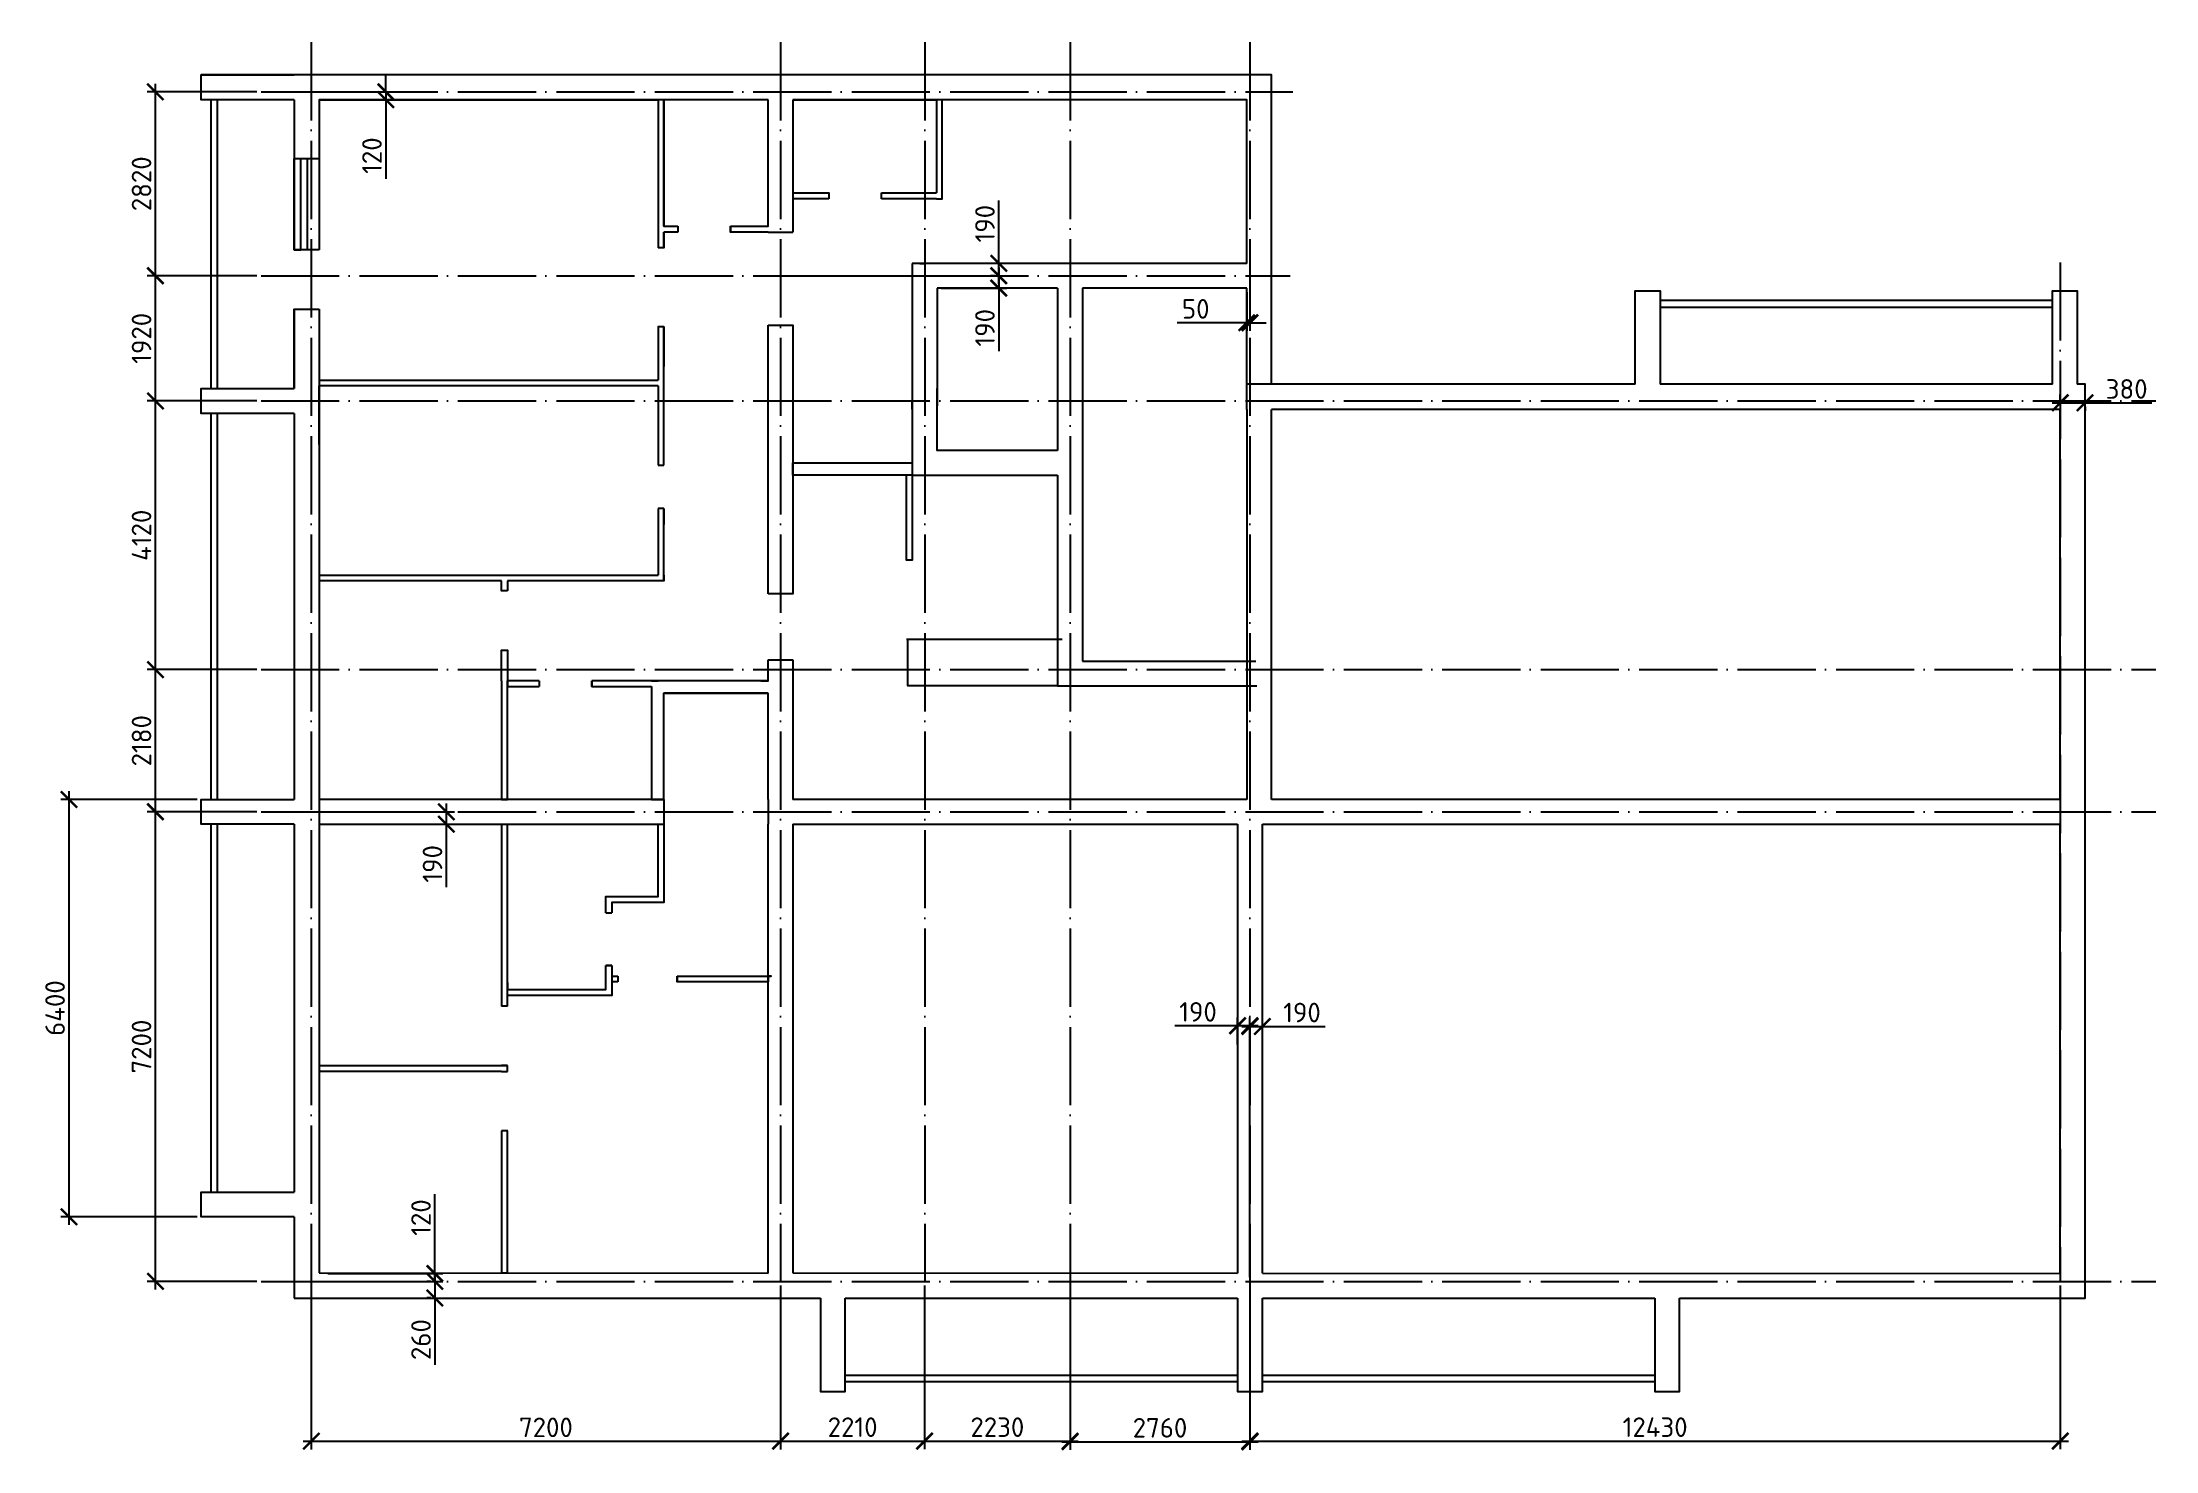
# Model space of a CAD drawing. Header units: millimetres. Extents: x -121275 to -95372, y 16759 to 40426.
# Drawn here: x -120625.7 to -120301.5, y 38311.8 to 38527.8 of the extents above; entities that cross this region are included whole.
import ezdxf

# ---------------------------------------------------------------- set-up
doc = ezdxf.new("R2010")
doc.units = ezdxf.units.MM
doc.header["$LTSCALE"] = 0.5
doc.linetypes.add('ACAD_ISO04W100', pattern=[30, 24, -3, 0, -3])
doc.layers.add('оси', color=7, linetype='ACAD_ISO04W100')
doc.layers.add('размеры', color=7, linetype='Continuous')
doc.layers.add('построения', color=6, linetype='Continuous', lineweight=25)
doc.layers.add('ТОНКИЕе', color=7, linetype='Continuous', lineweight=25)
doc.styles.add('Наклонный', font='isocpeur.ttf', dxfattribs={"height": 3.5})
doc.dimstyles.new('СТРОИТЕЛЬНЫЙ', dxfattribs={"dimtxt": 3.5, "dimasz": 2.5, "dimexe": 1.25, "dimexo": 0.625, "dimtad": 1, "dimdec": 0, "dimlfac": 100, "dimdsep": 46, "dimtxsty": 'Наклонный', "dimblk1": 'ARCHTICK', "dimblk2": 'ARCHTICK', "dimsah": 1, "dimcen": 0, "dimdle": 1.25, "dimadec": 0, "dimazin": 0, "dimtfac": 0.75, "dimtdec": 0, "dimtmove": 0, "dimatfit": 3, "dimldrblk": 'ARCHTICK', "dimfxl": 1, "dimtolj": 1, "dimtzin": 0, "dimarcsym": 0})

msp = doc.modelspace()

# ---------------------------------------------------------------- blocks, each defined once
blk = doc.blocks.new('_ArchTick')
at = {"color": 0, "linetype": 'ByBlock', "const_width": 0.15}
blk.add_lwpolyline([(-0.5, -0.5), (0.5, 0.5)], dxfattribs=at)
blk = doc.blocks.new('*D632')
at = {"layer": 'Defpoints', "color": 0, "transparency": 16777216}
for p in [(-120584.46, 38339.1), (-120512.46, 38337.8), (-120512.46, 38313.29)]:
    blk.add_point(p, dxfattribs=at)
at = {"layer": 'размеры', "color": 0, "lineweight": -2, "transparency": 16777216}
for p, q in [((-120584.46, 38338.47), (-120584.46, 38312.04)), ((-120512.46, 38337.17), (-120512.46, 38312.04)), ((-120585.71, 38313.29), (-120511.21, 38313.29))]:
    blk.add_line(p, q, dxfattribs=at)
at = {"layer": 'размеры', "color": 0, "lineweight": -2, "transparency": 16777216, "xscale": 2.5, "yscale": 2.5, "zscale": 2.5, "rotation": 180}
blk.add_blockref('_ArchTick', (-120584.46, 38313.29), dxfattribs=at)
at = {"layer": 'размеры', "color": 0, "lineweight": -2, "transparency": 16777216, "xscale": 2.5, "yscale": 2.5, "zscale": 2.5}
blk.add_blockref('_ArchTick', (-120512.46, 38313.29), dxfattribs=at)
at = {"layer": 'размеры', "color": 0, "transparency": 16777216, "insert": (-120548.46, 38315.41), "char_height": 3, "attachment_point": 5, "style": 'Наклонный'}
blk.add_mtext('\\A1;7200', dxfattribs=at)
blk = doc.blocks.new('*D633')
at = {"layer": 'Defpoints', "color": 0, "transparency": 16777216}
for p in [(-120512.46, 38337.8), (-120490.36, 38337.8), (-120490.36, 38313.31)]:
    blk.add_point(p, dxfattribs=at)
at = {"layer": 'размеры', "color": 0, "lineweight": -2, "transparency": 16777216}
for p, q in [((-120512.46, 38337.17), (-120512.46, 38312.06)), ((-120490.36, 38337.17), (-120490.36, 38312.06)), ((-120513.71, 38313.31), (-120489.11, 38313.31))]:
    blk.add_line(p, q, dxfattribs=at)
at = {"layer": 'размеры', "color": 0, "lineweight": -2, "transparency": 16777216, "xscale": 2.5, "yscale": 2.5, "zscale": 2.5, "rotation": 180}
blk.add_blockref('_ArchTick', (-120512.46, 38313.31), dxfattribs=at)
at = {"layer": 'размеры', "color": 0, "lineweight": -2, "transparency": 16777216, "xscale": 2.5, "yscale": 2.5, "zscale": 2.5}
blk.add_blockref('_ArchTick', (-120490.36, 38313.31), dxfattribs=at)
at = {"layer": 'размеры', "color": 0, "transparency": 16777216, "insert": (-120501.41, 38315.44), "char_height": 3, "attachment_point": 5, "style": 'Наклонный'}
blk.add_mtext('\\A1;2210', dxfattribs=at)
blk = doc.blocks.new('*D634')
at = {"layer": 'Defpoints', "color": 0, "transparency": 16777216}
for p in [(-120490.36, 38337.8), (-120468.06, 38339), (-120468.06, 38313.31)]:
    blk.add_point(p, dxfattribs=at)
at = {"layer": 'размеры', "color": 0, "lineweight": -2, "transparency": 16777216}
for p, q in [((-120490.36, 38337.17), (-120490.36, 38312.06)), ((-120468.06, 38338.37), (-120468.06, 38312.06)), ((-120491.61, 38313.31), (-120466.81, 38313.31))]:
    blk.add_line(p, q, dxfattribs=at)
at = {"layer": 'размеры', "color": 0, "lineweight": -2, "transparency": 16777216, "xscale": 2.5, "yscale": 2.5, "zscale": 2.5, "rotation": 180}
blk.add_blockref('_ArchTick', (-120490.36, 38313.31), dxfattribs=at)
at = {"layer": 'размеры', "color": 0, "lineweight": -2, "transparency": 16777216, "xscale": 2.5, "yscale": 2.5, "zscale": 2.5}
blk.add_blockref('_ArchTick', (-120468.06, 38313.31), dxfattribs=at)
at = {"layer": 'размеры', "color": 0, "transparency": 16777216, "insert": (-120479.21, 38315.44), "char_height": 3, "attachment_point": 5, "style": 'Наклонный'}
blk.add_mtext('\\A1;2230', dxfattribs=at)
blk = doc.blocks.new('*D630')
at = {"layer": 'Defpoints', "color": 0, "transparency": 16777216}
for p in [(-120468.06, 38339), (-120440.46, 38339.05), (-120440.46, 38313.21)]:
    blk.add_point(p, dxfattribs=at)
at = {"layer": 'размеры', "color": 0, "lineweight": -2, "transparency": 16777216}
for p, q in [((-120468.06, 38338.37), (-120468.06, 38311.96)), ((-120440.46, 38338.42), (-120440.46, 38311.96)), ((-120469.31, 38313.21), (-120439.21, 38313.21))]:
    blk.add_line(p, q, dxfattribs=at)
at = {"layer": 'размеры', "color": 0, "lineweight": -2, "transparency": 16777216, "xscale": 2.5, "yscale": 2.5, "zscale": 2.5, "rotation": 180}
blk.add_blockref('_ArchTick', (-120468.06, 38313.21), dxfattribs=at)
at = {"layer": 'размеры', "color": 0, "lineweight": -2, "transparency": 16777216, "xscale": 2.5, "yscale": 2.5, "zscale": 2.5}
blk.add_blockref('_ArchTick', (-120440.46, 38313.21), dxfattribs=at)
at = {"layer": 'размеры', "color": 0, "transparency": 16777216, "insert": (-120454.26, 38315.34), "char_height": 3, "attachment_point": 5, "style": 'Наклонный'}
blk.add_mtext('\\A1;2760', dxfattribs=at)
blk = doc.blocks.new('*D635')
at = {"layer": 'Defpoints', "color": 0, "transparency": 16777216}
for p in [(-120440.46, 38339.05), (-120316.16, 38337.8), (-120316.16, 38313.31)]:
    blk.add_point(p, dxfattribs=at)
at = {"layer": 'размеры', "color": 0, "lineweight": -2, "transparency": 16777216}
for p, q in [((-120440.46, 38338.42), (-120440.46, 38312.06)), ((-120316.16, 38337.17), (-120316.16, 38312.06)), ((-120441.71, 38313.31), (-120314.91, 38313.31))]:
    blk.add_line(p, q, dxfattribs=at)
at = {"layer": 'размеры', "color": 0, "lineweight": -2, "transparency": 16777216, "xscale": 2.5, "yscale": 2.5, "zscale": 2.5, "rotation": 180}
blk.add_blockref('_ArchTick', (-120440.46, 38313.31), dxfattribs=at)
at = {"layer": 'размеры', "color": 0, "lineweight": -2, "transparency": 16777216, "xscale": 2.5, "yscale": 2.5, "zscale": 2.5}
blk.add_blockref('_ArchTick', (-120316.16, 38313.31), dxfattribs=at)
at = {"layer": 'размеры', "color": 0, "transparency": 16777216, "insert": (-120378.31, 38315.44), "char_height": 3, "attachment_point": 5, "style": 'Наклонный'}
blk.add_mtext('\\A1;12430', dxfattribs=at)
blk = doc.blocks.new('*D636')
at = {"layer": 'Defpoints', "color": 0, "transparency": 16777216}
for p in [(-120608.36, 38409.8), (-120592.15, 38409.8), (-120592.15, 38337.8)]:
    blk.add_point(p, dxfattribs=at)
at = {"layer": 'размеры', "color": 0, "lineweight": -2, "transparency": 16777216}
for p, q in [((-120608.36, 38336.55), (-120608.36, 38411.05)), ((-120592.78, 38409.8), (-120609.61, 38409.8)), ((-120592.78, 38337.8), (-120609.61, 38337.8))]:
    blk.add_line(p, q, dxfattribs=at)
at = {"layer": 'размеры', "color": 0, "lineweight": -2, "transparency": 16777216, "xscale": 2.5, "yscale": 2.5, "zscale": 2.5}
for p, rotation in [((-120608.36, 38409.8), 90), ((-120608.36, 38337.8), 270)]:
    blk.add_blockref('_ArchTick', p, dxfattribs=dict(at, rotation=rotation))
at = {"layer": 'размеры', "color": 0, "transparency": 16777216, "insert": (-120610.49, 38373.8), "char_height": 3, "attachment_point": 5, "rotation": 90, "style": 'Наклонный'}
blk.add_mtext('\\A1;7200', dxfattribs=at)
blk = doc.blocks.new('*D637')
at = {"layer": 'Defpoints', "color": 0, "transparency": 16777216}
for p in [(-120608.36, 38431.6), (-120592.15, 38431.6), (-120592.15, 38409.8)]:
    blk.add_point(p, dxfattribs=at)
at = {"layer": 'размеры', "color": 0, "lineweight": -2, "transparency": 16777216}
for p, q in [((-120592.78, 38431.6), (-120609.61, 38431.6)), ((-120608.36, 38408.55), (-120608.36, 38432.85)), ((-120592.78, 38409.8), (-120609.61, 38409.8))]:
    blk.add_line(p, q, dxfattribs=at)
at = {"layer": 'размеры', "color": 0, "lineweight": -2, "transparency": 16777216, "xscale": 2.5, "yscale": 2.5, "zscale": 2.5}
for p, rotation in [((-120608.36, 38431.6), 90), ((-120608.36, 38409.8), 270)]:
    blk.add_blockref('_ArchTick', p, dxfattribs=dict(at, rotation=rotation))
at = {"layer": 'размеры', "color": 0, "transparency": 16777216, "insert": (-120610.49, 38420.7), "char_height": 3, "attachment_point": 5, "rotation": 90, "style": 'Наклонный'}
blk.add_mtext('\\A1;2180', dxfattribs=at)
blk = doc.blocks.new('*D638')
at = {"layer": 'Defpoints', "color": 0, "transparency": 16777216}
for p in [(-120608.36, 38472.8), (-120592.15, 38472.8), (-120592.15, 38431.6)]:
    blk.add_point(p, dxfattribs=at)
at = {"layer": 'размеры', "color": 0, "lineweight": -2, "transparency": 16777216}
for p, q in [((-120592.78, 38472.8), (-120609.61, 38472.8)), ((-120608.36, 38430.35), (-120608.36, 38474.05)), ((-120592.78, 38431.6), (-120609.61, 38431.6))]:
    blk.add_line(p, q, dxfattribs=at)
at = {"layer": 'размеры', "color": 0, "lineweight": -2, "transparency": 16777216, "xscale": 2.5, "yscale": 2.5, "zscale": 2.5}
for p, rotation in [((-120608.36, 38472.8), 90), ((-120608.36, 38431.6), 270)]:
    blk.add_blockref('_ArchTick', p, dxfattribs=dict(at, rotation=rotation))
at = {"layer": 'размеры', "color": 0, "transparency": 16777216, "insert": (-120610.49, 38452.2), "char_height": 3, "attachment_point": 5, "rotation": 90, "style": 'Наклонный'}
blk.add_mtext('\\A1;4120', dxfattribs=at)
blk = doc.blocks.new('*D639')
at = {"layer": 'Defpoints', "color": 0, "transparency": 16777216}
for p in [(-120608.36, 38492), (-120592.15, 38492), (-120592.15, 38472.8)]:
    blk.add_point(p, dxfattribs=at)
at = {"layer": 'размеры', "color": 0, "lineweight": -2, "transparency": 16777216}
for p, q in [((-120608.36, 38471.55), (-120608.36, 38493.25)), ((-120592.78, 38492), (-120609.61, 38492)), ((-120592.78, 38472.8), (-120609.61, 38472.8))]:
    blk.add_line(p, q, dxfattribs=at)
at = {"layer": 'размеры', "color": 0, "lineweight": -2, "transparency": 16777216, "xscale": 2.5, "yscale": 2.5, "zscale": 2.5}
for p, rotation in [((-120608.36, 38492), 90), ((-120608.36, 38472.8), 270)]:
    blk.add_blockref('_ArchTick', p, dxfattribs=dict(at, rotation=rotation))
at = {"layer": 'размеры', "color": 0, "transparency": 16777216, "insert": (-120610.49, 38482.4), "char_height": 3, "attachment_point": 5, "rotation": 90, "style": 'Наклонный'}
blk.add_mtext('\\A1;1920', dxfattribs=at)
blk = doc.blocks.new('*D640')
at = {"layer": 'Defpoints', "color": 0, "transparency": 16777216}
for p in [(-120608.36, 38520.2), (-120592.15, 38520.2), (-120592.15, 38492)]:
    blk.add_point(p, dxfattribs=at)
at = {"layer": 'размеры', "color": 0, "lineweight": -2, "transparency": 16777216}
for p, q in [((-120608.36, 38490.75), (-120608.36, 38521.45)), ((-120592.78, 38520.2), (-120609.61, 38520.2)), ((-120592.78, 38492), (-120609.61, 38492))]:
    blk.add_line(p, q, dxfattribs=at)
at = {"layer": 'размеры', "color": 0, "lineweight": -2, "transparency": 16777216, "xscale": 2.5, "yscale": 2.5, "zscale": 2.5}
for p, rotation in [((-120608.36, 38520.2), 90), ((-120608.36, 38492), 270)]:
    blk.add_blockref('_ArchTick', p, dxfattribs=dict(at, rotation=rotation))
at = {"layer": 'размеры', "color": 0, "transparency": 16777216, "insert": (-120610.49, 38506.1), "char_height": 3, "attachment_point": 5, "rotation": 90, "style": 'Наклонный'}
blk.add_mtext('\\A1;2820', dxfattribs=at)
blk = doc.blocks.new('*D641')
at = {"layer": 'Defpoints', "color": 0, "transparency": 16777216}
for p in [(-120592.15, 38520.2), (-120583.26, 38519), (-120573.02, 38519)]:
    blk.add_point(p, dxfattribs=at)
at = {"layer": 'размеры', "color": 0, "lineweight": -2, "transparency": 16777216}
for p, q in [((-120573.02, 38520.2), (-120573.02, 38522.7)), ((-120591.53, 38520.2), (-120571.77, 38520.2)), ((-120582.63, 38519), (-120571.77, 38519)), ((-120573.02, 38520.2), (-120573.02, 38519)), ((-120573.02, 38519), (-120573.02, 38506.85))]:
    blk.add_line(p, q, dxfattribs=at)
at = {"layer": 'размеры', "color": 0, "lineweight": -2, "transparency": 16777216, "xscale": 2.5, "yscale": 2.5, "zscale": 2.5}
for p, rotation in [((-120573.02, 38520.2), 270), ((-120573.02, 38519), 90)]:
    blk.add_blockref('_ArchTick', p, dxfattribs=dict(at, rotation=rotation))
at = {"layer": 'размеры', "color": 0, "transparency": 16777216, "insert": (-120575.14, 38510.42), "char_height": 3, "attachment_point": 5, "rotation": 90, "style": 'Наклонный'}
blk.add_mtext('\\A1;120', dxfattribs=at)
blk = doc.blocks.new('*D642')
at = {"layer": 'Defpoints', "color": 0, "transparency": 16777216}
for p in [(-120478.99, 38493.9), (-120466.04, 38493.9), (-120513.22, 38492)]:
    blk.add_point(p, dxfattribs=at)
at = {"layer": 'размеры', "color": 0, "lineweight": -2, "transparency": 16777216}
for p, q in [((-120478.99, 38493.9), (-120478.99, 38503.55)), ((-120466.67, 38493.9), (-120480.24, 38493.9)), ((-120478.99, 38490.75), (-120478.99, 38493.9)), ((-120512.6, 38492), (-120477.74, 38492))]:
    blk.add_line(p, q, dxfattribs=at)
at = {"layer": 'размеры', "color": 0, "lineweight": -2, "transparency": 16777216, "xscale": 2.5, "yscale": 2.5, "zscale": 2.5}
for p, rotation in [((-120478.99, 38493.9), 90), ((-120478.99, 38492), 270)]:
    blk.add_blockref('_ArchTick', p, dxfattribs=dict(at, rotation=rotation))
at = {"layer": 'размеры', "color": 0, "transparency": 16777216, "insert": (-120481.11, 38499.98), "char_height": 3, "attachment_point": 5, "rotation": 90, "style": 'Наклонный'}
blk.add_mtext('\\A1;190', dxfattribs=at)
blk = doc.blocks.new('*D643')
at = {"layer": 'Defpoints', "color": 0, "transparency": 16777216}
for p in [(-120488.46, 38490.1), (-120478.99, 38492), (-120478.99, 38490.1)]:
    blk.add_point(p, dxfattribs=at)
at = {"layer": 'размеры', "color": 0, "lineweight": -2, "transparency": 16777216}
for p, q in [((-120478.99, 38493.25), (-120478.99, 38490.1)), ((-120487.83, 38490.1), (-120477.74, 38490.1)), ((-120479.61, 38492), (-120480.24, 38492)), ((-120478.99, 38490.1), (-120478.99, 38480.45))]:
    blk.add_line(p, q, dxfattribs=at)
at = {"layer": 'размеры', "color": 0, "lineweight": -2, "transparency": 16777216, "xscale": 2.5, "yscale": 2.5, "zscale": 2.5}
for p, rotation in [((-120478.99, 38492), 90), ((-120478.99, 38490.1), 270)]:
    blk.add_blockref('_ArchTick', p, dxfattribs=dict(at, rotation=rotation))
at = {"layer": 'размеры', "color": 0, "transparency": 16777216, "insert": (-120481.11, 38484.02), "char_height": 3, "attachment_point": 5, "rotation": 90, "style": 'Наклонный'}
blk.add_mtext('\\A1;190', dxfattribs=at)
blk = doc.blocks.new('*D644')
at = {"layer": 'Defpoints', "color": 0, "transparency": 16777216}
for p in [(-120440.96, 38490.1), (-120440.46, 38490.1), (-120440.96, 38484.8)]:
    blk.add_point(p, dxfattribs=at)
at = {"layer": 'размеры', "color": 0, "lineweight": -2, "transparency": 16777216}
for p, q in [((-120440.96, 38489.47), (-120440.96, 38483.55)), ((-120440.46, 38489.47), (-120440.46, 38483.55)), ((-120440.96, 38484.8), (-120451.61, 38484.8)), ((-120440.46, 38484.8), (-120440.96, 38484.8)), ((-120440.46, 38484.8), (-120437.96, 38484.8))]:
    blk.add_line(p, q, dxfattribs=at)
at = {"layer": 'размеры', "color": 0, "lineweight": -2, "transparency": 16777216, "xscale": 2.5, "yscale": 2.5, "zscale": 2.5}
blk.add_blockref('_ArchTick', (-120440.96, 38484.8), dxfattribs=at)
at = {"layer": 'размеры', "color": 0, "lineweight": -2, "transparency": 16777216, "xscale": 2.5, "yscale": 2.5, "zscale": 2.5, "rotation": 180}
blk.add_blockref('_ArchTick', (-120440.46, 38484.8), dxfattribs=at)
at = {"layer": 'размеры', "color": 0, "transparency": 16777216, "insert": (-120448.78, 38486.92), "char_height": 3, "attachment_point": 5, "style": 'Наклонный'}
blk.add_mtext('\\A1;50', dxfattribs=at)
blk = doc.blocks.new('*D645')
at = {"layer": 'Defpoints', "color": 0, "transparency": 16777216}
for p in [(-120316.16, 38471.5), (-120312.36, 38472.52), (-120312.36, 38472.52)]:
    blk.add_point(p, dxfattribs=at)
at = {"layer": 'размеры', "color": 0, "lineweight": -2, "transparency": 16777216}
for p, q in [((-120316.16, 38472.13), (-120316.16, 38473.77)), ((-120317.41, 38472.52), (-120312.36, 38472.52)), ((-120312.36, 38472.52), (-120302.1, 38472.52)), ((-120312.36, 38471.89), (-120312.36, 38471.27))]:
    blk.add_line(p, q, dxfattribs=at)
at = {"layer": 'размеры', "color": 0, "lineweight": -2, "transparency": 16777216, "xscale": 2.5, "yscale": 2.5, "zscale": 2.5, "rotation": 180}
blk.add_blockref('_ArchTick', (-120316.16, 38472.52), dxfattribs=at)
at = {"layer": 'размеры', "color": 0, "lineweight": -2, "transparency": 16777216, "xscale": 2.5, "yscale": 2.5, "zscale": 2.5}
blk.add_blockref('_ArchTick', (-120312.36, 38472.52), dxfattribs=at)
at = {"layer": 'размеры', "color": 0, "transparency": 16777216, "insert": (-120305.98, 38474.64), "char_height": 3, "attachment_point": 5, "style": 'Наклонный'}
blk.add_mtext('\\A1;380', dxfattribs=at)
blk = doc.blocks.new('*D646')
at = {"layer": 'Defpoints', "color": 0, "transparency": 16777216}
for p in [(-120592.15, 38337.8), (-120582.54, 38339), (-120565.5, 38339)]:
    blk.add_point(p, dxfattribs=at)
at = {"layer": 'размеры', "color": 0, "lineweight": -2, "transparency": 16777216}
for p, q in [((-120565.5, 38339), (-120565.5, 38351.15)), ((-120591.53, 38337.8), (-120564.25, 38337.8)), ((-120581.91, 38339), (-120564.25, 38339)), ((-120565.5, 38337.8), (-120565.5, 38339)), ((-120565.5, 38337.8), (-120565.5, 38335.3))]:
    blk.add_line(p, q, dxfattribs=at)
at = {"layer": 'размеры', "color": 0, "lineweight": -2, "transparency": 16777216, "xscale": 2.5, "yscale": 2.5, "zscale": 2.5}
for p, rotation in [((-120565.5, 38339), 270), ((-120565.5, 38337.8), 90)]:
    blk.add_blockref('_ArchTick', p, dxfattribs=dict(at, rotation=rotation))
at = {"layer": 'размеры', "color": 0, "transparency": 16777216, "insert": (-120567.62, 38347.58), "char_height": 3, "attachment_point": 5, "rotation": 90, "style": 'Наклонный'}
blk.add_mtext('\\A1;120', dxfattribs=at)
blk = doc.blocks.new('*D631')
at = {"layer": 'Defpoints', "color": 0, "transparency": 16777216}
for p in [(-120565.5, 38337.8), (-120565.5, 38335.25), (-120565.5, 38335.25)]:
    blk.add_point(p, dxfattribs=at)
at = {"layer": 'размеры', "color": 0, "lineweight": -2, "transparency": 16777216}
for p, q in [((-120566.12, 38337.8), (-120566.75, 38337.8)), ((-120565.5, 38339.05), (-120565.5, 38335.25)), ((-120566.12, 38335.25), (-120566.75, 38335.25)), ((-120565.5, 38335.25), (-120565.5, 38325))]:
    blk.add_line(p, q, dxfattribs=at)
at = {"layer": 'размеры', "color": 0, "lineweight": -2, "transparency": 16777216, "xscale": 2.5, "yscale": 2.5, "zscale": 2.5}
for p, rotation in [((-120565.5, 38337.8), 90), ((-120565.5, 38335.25), 270)]:
    blk.add_blockref('_ArchTick', p, dxfattribs=dict(at, rotation=rotation))
at = {"layer": 'размеры', "color": 0, "transparency": 16777216, "insert": (-120567.62, 38328.87), "char_height": 3, "attachment_point": 5, "rotation": 90, "style": 'Наклонный'}
blk.add_mtext('\\A1;260', dxfattribs=at)
blk = doc.blocks.new('*D647')
at = {"layer": 'Defpoints', "color": 0, "transparency": 16777216}
for p in [(-120592.15, 38409.8), (-120583.26, 38407.9), (-120563.74, 38407.9)]:
    blk.add_point(p, dxfattribs=at)
at = {"layer": 'размеры', "color": 0, "lineweight": -2, "transparency": 16777216}
for p, q in [((-120563.74, 38411.05), (-120563.74, 38407.9)), ((-120591.53, 38409.8), (-120562.49, 38409.8)), ((-120582.63, 38407.9), (-120562.49, 38407.9)), ((-120563.74, 38407.9), (-120563.74, 38398.25))]:
    blk.add_line(p, q, dxfattribs=at)
at = {"layer": 'размеры', "color": 0, "lineweight": -2, "transparency": 16777216, "xscale": 2.5, "yscale": 2.5, "zscale": 2.5}
for p, rotation in [((-120563.74, 38409.8), 90), ((-120563.74, 38407.9), 270)]:
    blk.add_blockref('_ArchTick', p, dxfattribs=dict(at, rotation=rotation))
at = {"layer": 'размеры', "color": 0, "transparency": 16777216, "insert": (-120565.86, 38401.82), "char_height": 3, "attachment_point": 5, "rotation": 90, "style": 'Наклонный'}
blk.add_mtext('\\A1;190', dxfattribs=at)
blk = doc.blocks.new('*D648')
at = {"layer": 'Defpoints', "color": 0, "transparency": 16777216}
for p in [(-120442.36, 38377), (-120442.36, 38373.47), (-120440.46, 38337.8)]:
    blk.add_point(p, dxfattribs=at)
at = {"layer": 'размеры', "color": 0, "lineweight": -2, "transparency": 16777216}
for p, q in [((-120442.36, 38377), (-120452.01, 38377)), ((-120442.36, 38374.1), (-120442.36, 38378.25)), ((-120439.21, 38377), (-120442.36, 38377)), ((-120440.46, 38338.42), (-120440.46, 38378.25))]:
    blk.add_line(p, q, dxfattribs=at)
at = {"layer": 'размеры', "color": 0, "lineweight": -2, "transparency": 16777216, "xscale": 2.5, "yscale": 2.5, "zscale": 2.5, "rotation": 180}
blk.add_blockref('_ArchTick', (-120442.36, 38377), dxfattribs=at)
at = {"layer": 'размеры', "color": 0, "lineweight": -2, "transparency": 16777216, "xscale": 2.5, "yscale": 2.5, "zscale": 2.5}
blk.add_blockref('_ArchTick', (-120440.46, 38377), dxfattribs=at)
at = {"layer": 'размеры', "color": 0, "transparency": 16777216, "insert": (-120448.43, 38379.12), "char_height": 3, "attachment_point": 5, "style": 'Наклонный'}
blk.add_mtext('\\A1;190', dxfattribs=at)
blk = doc.blocks.new('*D629')
at = {"layer": 'Defpoints', "color": 0, "transparency": 16777216}
for p in [(-120440.46, 38376.89), (-120438.56, 38376.89), (-120438.56, 38373.8)]:
    blk.add_point(p, dxfattribs=at)
at = {"layer": 'размеры', "color": 0, "lineweight": -2, "transparency": 16777216}
for p, q in [((-120441.71, 38376.89), (-120438.56, 38376.89)), ((-120440.46, 38376.27), (-120440.46, 38375.64)), ((-120438.56, 38374.43), (-120438.56, 38378.14)), ((-120438.56, 38376.89), (-120428.9, 38376.89))]:
    blk.add_line(p, q, dxfattribs=at)
at = {"layer": 'размеры', "color": 0, "lineweight": -2, "transparency": 16777216, "xscale": 2.5, "yscale": 2.5, "zscale": 2.5, "rotation": 180}
blk.add_blockref('_ArchTick', (-120440.46, 38376.89), dxfattribs=at)
at = {"layer": 'размеры', "color": 0, "lineweight": -2, "transparency": 16777216, "xscale": 2.5, "yscale": 2.5, "zscale": 2.5}
blk.add_blockref('_ArchTick', (-120438.56, 38376.89), dxfattribs=at)
at = {"layer": 'размеры', "color": 0, "transparency": 16777216, "insert": (-120432.48, 38379.02), "char_height": 3, "attachment_point": 5, "style": 'Наклонный'}
blk.add_mtext('\\A1;190', dxfattribs=at)
blk = doc.blocks.new('*D649')
at = {"layer": 'Defpoints', "color": 0, "transparency": 16777216}
for p in [(-120601.36, 38411.7), (-120621.62, 38347.7), (-120601.36, 38347.7)]:
    blk.add_point(p, dxfattribs=at)
at = {"layer": 'размеры', "color": 0, "lineweight": -2, "transparency": 16777216}
for p, q in [((-120601.98, 38411.7), (-120622.87, 38411.7)), ((-120621.62, 38412.95), (-120621.62, 38346.45)), ((-120601.98, 38347.7), (-120622.87, 38347.7))]:
    blk.add_line(p, q, dxfattribs=at)
at = {"layer": 'размеры', "color": 0, "lineweight": -2, "transparency": 16777216, "xscale": 2.5, "yscale": 2.5, "zscale": 2.5}
for p, rotation in [((-120621.62, 38411.7), 90), ((-120621.62, 38347.7), 270)]:
    blk.add_blockref('_ArchTick', p, dxfattribs=dict(at, rotation=rotation))
at = {"layer": 'размеры', "color": 0, "transparency": 16777216, "insert": (-120623.75, 38379.7), "char_height": 3, "attachment_point": 5, "rotation": 90, "style": 'Наклонный'}
blk.add_mtext('\\A1;6400', dxfattribs=at)

# ---------------------------------------------------------------- dimensions: what is measured, and where the dimension line sits
at = {"layer": 'размеры'}
for base, p1, p2, picture, middle in [((-120608.362, 38520.199), (-120592.155, 38491.999), (-120592.155, 38520.199), '*D640', (-120610.487, 38506.099)), ((-120608.362, 38491.999), (-120592.155, 38472.799), (-120592.155, 38491.999), '*D639', (-120610.487, 38482.399)), ((-120608.362, 38472.799), (-120592.155, 38431.599), (-120592.155, 38472.799), '*D638', (-120610.487, 38452.199)), ((-120608.362, 38431.599), (-120592.155, 38409.799), (-120592.155, 38431.599), '*D637', (-120610.487, 38420.699))]:
    dim = msp.add_linear_dim(base=base, p1=p1, p2=p2, angle=90, dimstyle='СТРОИТЕЛЬНЫЙ', override={"dimtmove": 1}, dxfattribs=at)
    dim.commit()
    dim.dimension.update_dxf_attribs({"geometry": picture, "text_midpoint": middle})
for base, p1, p2, picture, middle in [((-120573.016, 38518.999), (-120592.155, 38520.199), (-120583.258, 38518.999), '*D641', (-120575.141, 38510.422)), ((-120478.986, 38493.899), (-120513.222, 38491.999), (-120466.042, 38493.899), '*D642', (-120481.111, 38499.976)), ((-120478.986, 38490.099), (-120478.986, 38491.999), (-120488.458, 38490.099), '*D643', (-120481.111, 38484.022)), ((-120608.362, 38409.799), (-120592.155, 38337.799), (-120592.155, 38409.799), '*D636', (-120610.487, 38373.799)), ((-120563.74, 38407.899), (-120592.155, 38409.799), (-120583.258, 38407.899), '*D647', (-120565.865, 38401.822)), ((-120565.498, 38338.999), (-120592.155, 38337.799), (-120582.54, 38338.999), '*D646', (-120567.623, 38347.576))]:
    dim = msp.add_linear_dim(base=base, p1=p1, p2=p2, angle=90, dimstyle='СТРОИТЕЛЬНЫЙ', dxfattribs=at)
    dim.commit()
    dim.dimension.update_dxf_attribs({"geometry": picture, "text_midpoint": middle})
for base, p1, p2, picture, middle in [((-120440.958, 38484.796), (-120440.458, 38490.099), (-120440.958, 38490.099), '*D644', (-120448.785, 38486.921)), ((-120312.358, 38472.517), (-120316.158, 38471.501), (-120312.358, 38472.517), '*D645', (-120305.981, 38474.642)), ((-120442.358, 38376.997), (-120440.458, 38337.799), (-120442.358, 38373.473), '*D648', (-120448.435, 38379.122)), ((-120438.558, 38376.895), (-120440.458, 38376.895), (-120438.558, 38373.804), '*D629', (-120432.481, 38379.02)), ((-120512.458, 38313.285), (-120584.458, 38339.099), (-120512.458, 38337.799), '*D632', (-120548.458, 38315.41))]:
    dim = msp.add_linear_dim(base=base, p1=p1, p2=p2, dimstyle='СТРОИТЕЛЬНЫЙ', dxfattribs=at)
    dim.commit()
    dim.dimension.update_dxf_attribs({"geometry": picture, "text_midpoint": middle})
at = {"layer": 'размеры', "color": 6}
dim = msp.add_linear_dim(base=(-120621.623, 38347.699), p1=(-120601.358, 38411.699), p2=(-120601.358, 38347.699), angle=90, dimstyle='СТРОИТЕЛЬНЫЙ', dxfattribs=at)
dim.commit()
dim.dimension.update_dxf_attribs({"geometry": '*D649', "text_midpoint": (-120623.748, 38379.699)})
at = {"layer": 'размеры'}
dim = msp.add_linear_dim(base=(-120565.498, 38335.249), p1=(-120565.498, 38337.799), p2=(-120565.498, 38335.249), angle=90, text='260', dimstyle='СТРОИТЕЛЬНЫЙ', dxfattribs=at)
dim.commit()
dim.dimension.update_dxf_attribs({"geometry": '*D631', "text_midpoint": (-120567.623, 38328.872)})
for base, p1, p2, picture, middle in [((-120490.358, 38313.311), (-120512.458, 38337.799), (-120490.358, 38337.799), '*D633', (-120501.408, 38315.436)), ((-120468.058, 38313.311), (-120490.358, 38337.799), (-120468.058, 38338.999), '*D634', (-120479.208, 38315.436)), ((-120440.458, 38313.211), (-120468.058, 38338.999), (-120440.458, 38339.046), '*D630', (-120454.258, 38315.336)), ((-120316.158, 38313.311), (-120440.458, 38339.046), (-120316.158, 38337.799), '*D635', (-120378.308, 38315.436))]:
    dim = msp.add_linear_dim(base=base, p1=p1, p2=p2, dimstyle='СТРОИТЕЛЬНЫЙ', override={"dimtmove": 1}, dxfattribs=at)
    dim.commit()
    dim.dimension.update_dxf_attribs({"geometry": picture, "text_midpoint": middle})

# ---------------------------------------------------------------- linework, layer by layer
at = {"layer": 'оси', "color": 0}
for points in [[(-120584.458, 38527.799), (-120584.458, 38337.799)], [(-120512.458, 38527.799), (-120512.458, 38337.799)], [(-120490.358, 38527.799), (-120490.358, 38337.799)], [(-120468.058, 38527.799), (-120468.058, 38337.799)], [(-120440.458, 38527.799), (-120440.458, 38337.799)], [(-120592.155, 38520.199), (-120433.897, 38520.199)], [(-120316.158, 38494.045), (-120316.158, 38337.799)], [(-120592.155, 38491.999), (-120434.29, 38491.999)], [(-120592.155, 38472.799), (-120301.518, 38472.799)], [(-120592.155, 38431.599), (-120301.518, 38431.599)], [(-120592.155, 38409.799), (-120301.518, 38409.799)], [(-120592.155, 38337.799), (-120301.518, 38337.799)]]:
    msp.add_lwpolyline(points, dxfattribs=at)
at = {"layer": 'построения'}
for p, q in [((-120490.358, 38493.899), (-120492.258, 38493.899)), ((-120492.258, 38493.899), (-120492.258, 38471.547)), ((-120440.958, 38493.899), (-120491.125, 38493.899)), ((-120491.125, 38493.899), (-120490.358, 38493.899)), ((-120469.958, 38490.099), (-120488.458, 38490.099)), ((-120488.458, 38490.099), (-120488.458, 38472.056)), ((-120469.958, 38490.099), (-120469.958, 38465.199)), ((-120440.958, 38490.099), (-120466.158, 38490.099)), ((-120466.158, 38490.099), (-120466.158, 38432.899)), ((-120492.258, 38471.547), (-120492.258, 38472.799)), ((-120492.258, 38472.799), (-120492.258, 38470.899)), ((-120488.458, 38472.799), (-120488.458, 38474.699)), ((-120488.458, 38472.056), (-120488.458, 38472.799)), ((-120469.958, 38461.399), (-120469.958, 38429.797)), ((-120466.158, 38432.899), (-120439.556, 38432.899))]:
    msp.add_line(p, q, dxfattribs=at)
for points in [[(-120437.158, 38475.399), (-120437.158, 38518.899), (-120437.158, 38522.799), (-120583.158, 38522.799), (-120587.058, 38522.799)], [(-120587.058, 38518.999), (-120587.058, 38495.987)], [(-120514.358, 38518.999), (-120583.258, 38518.999), (-120583.258, 38518.999), (-120583.258, 38495.987)], [(-120514.358, 38499.599), (-120514.358, 38518.999), (-120514.358, 38518.999)], [(-120440.958, 38493.899), (-120440.958, 38518.999), (-120440.958, 38518.999), (-120440.958, 38518.999), (-120510.558, 38518.999)], [(-120510.558, 38518.999), (-120510.558, 38498.699)], [(-120492.258, 38493.899), (-120492.258, 38461.399), (-120469.958, 38461.399)], [(-120440.958, 38471.499), (-120440.958, 38490.099)], [(-120587.058, 38486.887), (-120587.058, 38474.687)], [(-120583.258, 38486.887), (-120583.258, 38339.099)], [(-120514.358, 38443.199), (-120514.358, 38484.399)], [(-120510.558, 38484.399), (-120510.558, 38443.199)], [(-120381.358, 38475.399), (-120440.958, 38475.399)], [(-120317.358, 38475.399), (-120377.558, 38475.399)], [(-120374.558, 38335.199), (-120316.158, 38335.199), (-120312.358, 38335.199), (-120312.358, 38472.517), (-120312.358, 38472.799), (-120312.358, 38475.399), (-120313.558, 38475.399)], [(-120587.058, 38470.887), (-120587.058, 38411.699)], [(-120469.958, 38465.199), (-120488.458, 38465.199), (-120488.458, 38472.056)], [(-120440.958, 38471.499), (-120440.958, 38411.699)], [(-120316.158, 38471.501), (-120316.358, 38471.501), (-120437.158, 38471.499)], [(-120437.158, 38411.699), (-120437.158, 38471.499)], [(-120316.157, 38411.699), (-120316.158, 38471.501)], [(-120514.358, 38429.899), (-120514.358, 38433.099)], [(-120510.558, 38433.099), (-120510.558, 38411.699)], [(-120469.958, 38431.599), (-120469.958, 38429.099), (-120439.404, 38429.099)], [(-120514.358, 38411.699), (-120514.358, 38427.999)], [(-120530.358, 38411.699), (-120583.258, 38411.699)], [(-120440.958, 38411.699), (-120510.558, 38411.699)], [(-120316.158, 38411.699), (-120437.158, 38411.699)], [(-120587.058, 38407.899), (-120587.058, 38351.499)], [(-120583.258, 38409.799), (-120583.258, 38407.899), (-120530.358, 38407.899)], [(-120514.358, 38339.073), (-120514.358, 38407.899)], [(-120510.558, 38407.899), (-120510.558, 38339.099)], [(-120510.558, 38407.899), (-120442.358, 38407.899)], [(-120442.358, 38407.899), (-120442.358, 38339.046)], [(-120438.558, 38407.899), (-120316.157, 38407.899)], [(-120438.558, 38339.046), (-120438.558, 38407.899)], [(-120316.156, 38338.999), (-120316.157, 38407.899)], [(-120587.058, 38347.699), (-120587.058, 38335.199)], [(-120584.458, 38339.099), (-120584.458, 38335.199), (-120506.358, 38335.199)], [(-120587.058, 38335.199), (-120584.458, 38335.199)], [(-120502.558, 38335.199), (-120442.358, 38335.199)], [(-120438.558, 38335.199), (-120378.358, 38335.199)]]:
    msp.add_lwpolyline(points, dxfattribs=at)
at = {"layer": 'ТОНКИЕе', "color": 6}
for points in [[(-120587.058, 38518.999), (-120601.358, 38518.999), (-120601.358, 38522.799), (-120587.058, 38522.799)], [(-120512.458, 38522.799), (-120601.358, 38522.799)], [(-120601.358, 38474.687), (-120598.858, 38474.687), (-120598.858, 38518.999), (-120599.858, 38518.999), (-120599.858, 38474.687)], [(-120583.258, 38518.999), (-120531.258, 38518.999), (-120531.258, 38496.302)], [(-120583.258, 38518.999), (-120583.258, 38495.987)], [(-120530.358, 38499.599), (-120530.358, 38518.999)], [(-120530.358, 38518.999), (-120530.358, 38499.599), (-120528.243, 38499.599)], [(-120510.558, 38518.999), (-120488.558, 38518.999), (-120488.558, 38504.699)], [(-120488.558, 38503.799), (-120487.658, 38503.799), (-120487.658, 38518.999)], [(-120583.258, 38495.987), (-120587.058, 38495.987), (-120587.058, 38495.987), (-120587.058, 38509.987), (-120583.258, 38509.987)], [(-120587.058, 38495.987), (-120586.058, 38495.987), (-120586.058, 38509.987), (-120585.058, 38509.987), (-120585.058, 38495.987)], [(-120510.558, 38504.699), (-120505.058, 38504.699), (-120505.058, 38503.799)], [(-120505.058, 38503.799), (-120510.558, 38503.799)], [(-120496.958, 38504.699), (-120488.558, 38504.699)], [(-120496.958, 38503.771), (-120496.958, 38504.699)], [(-120488.558, 38503.799), (-120496.958, 38503.799)], [(-120530.358, 38498.699), (-120530.358, 38496.302), (-120531.258, 38496.302)], [(-120530.358, 38496.302), (-120530.358, 38498.699)], [(-120528.243, 38498.699), (-120530.358, 38498.699)], [(-120528.243, 38499.599), (-120528.243, 38498.699)], [(-120520.143, 38499.599), (-120514.358, 38499.599), (-120514.358, 38499.599)], [(-120514.358, 38498.699), (-120520.143, 38498.699)], [(-120514.358, 38498.699), (-120510.558, 38498.699)], [(-120381.358, 38475.399), (-120381.358, 38489.699), (-120377.558, 38489.699), (-120377.558, 38475.399)], [(-120377.558, 38489.699), (-120377.558, 38487.199), (-120317.358, 38487.199), (-120317.358, 38488.199), (-120377.558, 38488.199)], [(-120317.358, 38475.399), (-120317.358, 38489.699), (-120313.558, 38489.699), (-120313.558, 38475.399)], [(-120587.058, 38474.687), (-120587.058, 38486.887), (-120583.258, 38486.887)], [(-120583.258, 38486.887), (-120583.258, 38475.999), (-120531.258, 38475.999)], [(-120531.267, 38484.202), (-120530.358, 38484.202)], [(-120531.258, 38484.202), (-120531.258, 38475.999)], [(-120530.358, 38462.938), (-120530.358, 38484.202)], [(-120530.358, 38484.202), (-120530.358, 38478.099)], [(-120514.358, 38484.399), (-120510.558, 38484.399), (-120510.558, 38484.399), (-120510.558, 38443.199), (-120514.358, 38443.199)], [(-120587.058, 38470.887), (-120601.358, 38470.887), (-120601.358, 38474.687), (-120587.058, 38474.687)], [(-120531.258, 38475.099), (-120583.258, 38475.099)], [(-120583.258, 38475.099), (-120583.258, 38466.099), (-120583.258, 38475.099), (-120583.258, 38446.099), (-120531.258, 38446.099)], [(-120531.258, 38475.099), (-120531.258, 38462.938)], [(-120601.358, 38411.699), (-120598.858, 38411.699), (-120598.858, 38470.887), (-120599.858, 38470.887), (-120599.858, 38411.699)], [(-120531.258, 38462.938), (-120530.358, 38462.938)], [(-120492.258, 38461.399), (-120510.558, 38461.399), (-120510.558, 38461.399), (-120510.558, 38463.299), (-120492.258, 38463.299)], [(-120492.258, 38461.399), (-120492.258, 38448.386), (-120493.158, 38448.386), (-120493.158, 38461.399)], [(-120531.258, 38456.295), (-120531.258, 38446.099)], [(-120530.358, 38456.295), (-120531.258, 38456.295)], [(-120530.358, 38445.199), (-120530.358, 38456.295)], [(-120555.258, 38445.199), (-120583.258, 38445.199)], [(-120554.358, 38443.664), (-120555.258, 38443.664), (-120555.258, 38445.199)], [(-120530.358, 38446.099), (-120530.358, 38446.099), (-120530.358, 38446.099), (-120530.358, 38445.199), (-120554.358, 38445.199)], [(-120554.358, 38445.199), (-120554.358, 38443.664)], [(-120555.258, 38429.899), (-120555.258, 38434.564), (-120554.358, 38434.564), (-120554.358, 38429.899)], [(-120493.158, 38436.286), (-120469.273, 38436.286)], [(-120469.958, 38429.099), (-120492.959, 38429.099), (-120492.959, 38436.286)], [(-120514.358, 38433.099), (-120510.558, 38433.099)], [(-120555.258, 38429.899), (-120555.258, 38411.699), (-120555.258, 38411.699), (-120554.358, 38411.699), (-120554.358, 38429.899), (-120554.358, 38428.999), (-120549.502, 38428.999)], [(-120549.502, 38429.899), (-120554.358, 38429.899)], [(-120549.502, 38429.899), (-120549.502, 38428.999)], [(-120532.258, 38429.899), (-120541.402, 38429.899)], [(-120541.402, 38428.999), (-120532.258, 38428.999)], [(-120514.358, 38429.899), (-120515.472, 38429.899), (-120514.358, 38429.899), (-120532.258, 38429.899)], [(-120532.258, 38429.899), (-120531.258, 38429.899)], [(-120530.358, 38429.899), (-120532.258, 38429.899)], [(-120532.258, 38428.999), (-120532.258, 38411.699), (-120530.358, 38411.699), (-120530.358, 38407.899)], [(-120531.258, 38411.699), (-120531.258, 38411.699), (-120530.358, 38411.699), (-120530.358, 38427.999)], [(-120587.058, 38407.899), (-120601.358, 38407.899), (-120601.358, 38411.699), (-120587.058, 38411.699)], [(-120514.358, 38411.699), (-120514.358, 38407.899)], [(-120601.358, 38351.499), (-120598.858, 38351.499), (-120598.858, 38407.899), (-120599.858, 38407.899), (-120599.858, 38351.499)], [(-120583.258, 38407.899), (-120583.258, 38370.899), (-120554.358, 38370.899)], [(-120555.258, 38407.899), (-120555.258, 38379.999)], [(-120554.358, 38379.999), (-120554.358, 38407.899)], [(-120539.258, 38394.313), (-120539.258, 38396.799), (-120539.258, 38396.799), (-120531.258, 38396.799), (-120531.258, 38398.799), (-120531.258, 38407.899)], [(-120530.358, 38407.899), (-120530.358, 38395.899), (-120538.358, 38395.899), (-120538.358, 38394.313)], [(-120539.258, 38394.313), (-120538.358, 38394.313)], [(-120538.358, 38386.213), (-120538.358, 38381.645), (-120554.358, 38381.645), (-120554.358, 38383.645), (-120554.358, 38382.545), (-120539.258, 38382.545), (-120539.258, 38384.545), (-120539.258, 38386.213)], [(-120538.358, 38386.213), (-120539.258, 38386.213)], [(-120539.258, 38386.213), (-120538.358, 38386.213)], [(-120538.358, 38384.609), (-120537.437, 38384.609)], [(-120537.437, 38383.709), (-120538.358, 38383.709)], [(-120537.437, 38384.609), (-120537.437, 38383.709)], [(-120528.337, 38384.609), (-120513.902, 38384.609), (-120514.358, 38384.609), (-120514.358, 38383.709), (-120528.337, 38383.709)], [(-120554.358, 38379.999), (-120555.258, 38379.999)], [(-120555.258, 38369.999), (-120583.258, 38369.999)], [(-120554.358, 38370.899), (-120555.258, 38370.899)], [(-120555.258, 38369.999), (-120554.358, 38369.999)], [(-120554.358, 38369.999), (-120554.358, 38370.899)], [(-120555.258, 38360.899), (-120555.258, 38339.089), (-120555.258, 38339.089), (-120554.358, 38339.089), (-120554.358, 38360.899)], [(-120554.299, 38360.899), (-120555.258, 38360.899)], [(-120587.058, 38347.699), (-120601.358, 38347.699), (-120601.358, 38351.499), (-120587.058, 38351.499)], [(-120583.258, 38339.099), (-120514.358, 38339.073)], [(-120510.558, 38339.099), (-120442.358, 38339.046)], [(-120438.558, 38339.045), (-120316.156, 38338.999)], [(-120506.358, 38335.199), (-120506.358, 38320.899), (-120502.558, 38320.899), (-120502.558, 38335.199)], [(-120442.358, 38335.199), (-120442.358, 38320.899), (-120438.558, 38320.899), (-120438.558, 38335.199)], [(-120378.358, 38335.199), (-120378.358, 38320.899), (-120374.558, 38320.899), (-120374.558, 38335.199)], [(-120502.558, 38320.899), (-120502.558, 38323.399), (-120442.358, 38323.399), (-120442.358, 38322.399), (-120502.558, 38322.399)], [(-120438.558, 38320.899), (-120438.558, 38323.399), (-120378.358, 38323.399), (-120378.358, 38322.399), (-120438.558, 38322.399)]]:
    msp.add_lwpolyline(points, dxfattribs=at)
for points in [[(-120520.143, 38499.599), (-120520.143, 38498.699)], [(-120530.358, 38456.295), (-120530.358, 38453.838)], [(-120541.402, 38429.899), (-120541.402, 38428.999)], [(-120514.358, 38427.999), (-120530.358, 38427.999)], [(-120528.337, 38384.609), (-120528.337, 38383.709)]]:
    msp.add_lwpolyline(points, close=True, dxfattribs=at)

msp.set_redraw_order([(e.dxf.handle, doc.entitydb.next_handle()) for e in msp.query("TEXT MTEXT ATTDEF DIMENSION ARC_DIMENSION")])  # texts and dimensions are drawn at this point

doc.saveas('drawing.dxf')
